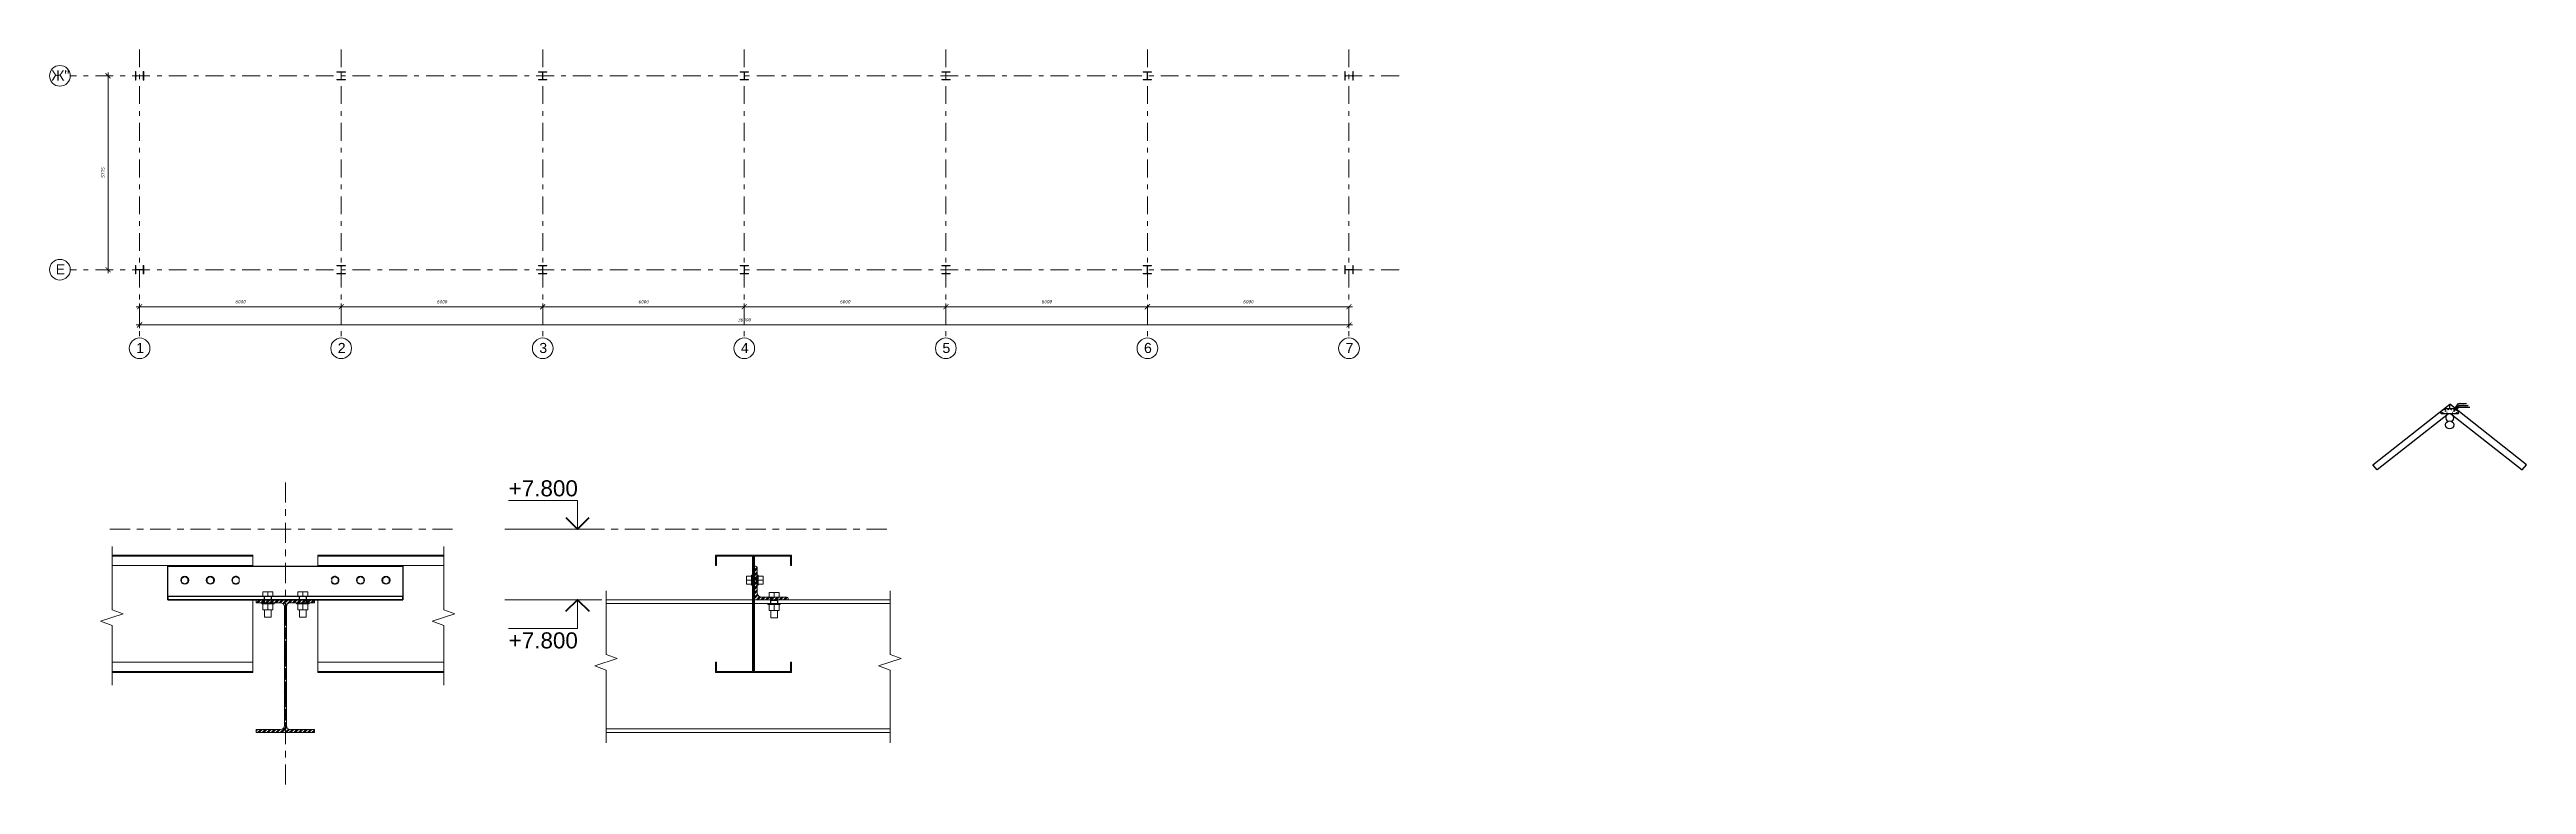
# Model space of a CAD drawing. Header units: millimetres. Extents: x -2648 to 2168491, y -277796 to 297800.
# Drawn here: x 10094 to 83824, y -22644 to -746 of the extents above; entities that cross this region are included whole.
import ezdxf
from ezdxf import colors
from ezdxf.entities.mleader import LeaderData, LeaderLine
from ezdxf.enums import TextEntityAlignment as Align
from ezdxf.math import Vec2, Vec3

# ---------------------------------------------------------------- set-up
doc = ezdxf.new("R2010")
doc.units = ezdxf.units.MM
for name, pattern in [('XKITLINE00', [0]), ('XKITLINE02', [4, 2, -2]), ('XKITLINE03', [6, 3, -1, 1, -1]), ('Штрихштриховая', [1093.611073, 529.166651, -211.666656, 141.111112, -211.666656])]:
    doc.linetypes.add(name, pattern=pattern)
doc.layers.get('0').update_dxf_attribs({"lineweight": 0})
doc.layers.get('Defpoints').update_dxf_attribs({"color": 252})
for name, color, linetype, lineweight in [('_0-(5)Anchors', 4, 'Continuous', 0), ('_0-Bolt', 1, 'Continuous', 0), ('Columns', 7, 'Continuous', 0), ('Dimension', 162, 'Continuous', 25), ('SD-Dim.+Lead.', 3, 'Continuous', 18), ('я_12', 1, 'Continuous', 20)]:
    doc.layers.add(name, color=color, linetype=linetype, lineweight=lineweight)
doc.layers.add('Axes', color=1, linetype='Continuous')
doc.layers.add('Grid', color=1, linetype='Continuous')
doc.styles.add('MARI 1', font='arial.ttf')
doc.styles.get("Standard").update_dxf_attribs({"font": 'arial.ttf'})
doc.styles.add('Лена', font='isocpeur.ttf', dxfattribs={"oblique": 10})
doc.dimstyles.new('S-100', dxfattribs={"dimscale": 100, "dimtxt": 1, "dimasz": 1.5, "dimexe": 1, "dimexo": 1, "dimgap": 1, "dimtad": 1, "dimdec": 0, "dimzin": 0, "dimdsep": 46, "dimtxsty": 'Лена', "dimblk": 'ARCHTICK', "dimcen": 2, "dimdle": 1, "dimclrd": 256, "dimclre": 256, "dimclrt": 256, "dimadec": 0, "dimazin": 0, "dimtfac": 1, "dimtdec": 0, "dimtmove": 1, "dimatfit": 2, "dimfxl": 1, "dimtolj": 1, "dimtzin": 0, "dimlwd": 20, "dimlwe": 20, "dimarcsym": 0})

msp = doc.modelspace()

# ---------------------------------------------------------------- texts
at = {"layer": 'Axes'}
for s, p in [('Ж"', (10416.5, -1670.7)), ('Е', (10416.5, -7445.7)), ('1', (12789.2, -9788.4)), ('2', (18789.2, -9788.4)), ('3', (24789.2, -9788.4)), ('4', (30789.2, -9788.4)), ('5', (36789.2, -9788.4)), ('6', (42789.2, -9788.4)), ('7', (48789.2, -9788.4))]:
    msp.add_text(s, height=300, dxfattribs=at).set_placement(p, align=Align.CENTER)
at = {"layer": 'Grid', "color": 7, "lineweight": 0, "style": 'MARI 1'}
for p in [(23760.7, -14058.4), (23760.7, -18588.9)]:
    msp.add_text('+7.800', height=477.75, dxfattribs=at).set_placement(p)

# ---------------------------------------------------------------- blocks, each defined once
blk = doc.blocks.new('*U249')
at = {"layer": 'я_12', "linetype": 'Штрихштриховая'}
blk.add_line((0, 8594), (0, 0), dxfattribs=at)
at = {"layer": 'я_12', "linetype": 'Continuous', "ltscale": 5}
blk.add_circle((0, -308), 308, dxfattribs=at)
blk = doc.blocks.new('*U250')
at = {"layer": 'я_12', "linetype": 'Штрихштриховая'}
blk.add_line((39554, 0), (0, 0), dxfattribs=at)
at = {"layer": 'я_12', "linetype": 'Continuous', "ltscale": 5}
blk.add_circle((-308, 0), 308, dxfattribs=at)
blk = doc.blocks.new('*U186')
at = {"layer": 'Columns', "lineweight": -2, "ltscale": 100}
h = blk.add_hatch(color=256, dxfattribs=at)
h.dxf.hatch_style = 1
h.paths.add_polyline_path([(0, 123), (-124.5, 123), (-124.5, 111), (-20, 111, -0.4142136), (-4, 95), (-4, -95, -0.4142136), (-20, -111), (-124.5, -111), (-124.5, -123), (0, -123)])
h.paths.add_polyline_path([(124.5, 123), (0, 123), (0, -123), (124.5, -123), (124.5, -111), (20, -111, -0.4142136), (4, -95), (4, 95, -0.4142136), (20, 111), (124.5, 111)])
at = {"lineweight": -2, "ltscale": 100}
for p, q in [((-124.5, 0), (-124.5, 0)), ((124.5, 0), (124.5, 0))]:
    blk.add_line(p, q, dxfattribs=at)
at = {"layer": 'Columns'}
for p, q in [((-124.5, 123), (124.5, 123)), ((-124.5, 111), (-124.5, 123)), ((-124.5, 111), (-20, 111)), ((-4, -95), (-4, 95)), ((0, -123), (0, 123)), ((4, -95), (4, 95)), ((20, 111), (124.5, 111)), ((124.5, 111), (124.5, 123)), ((-124.5, -111), (-20, -111)), ((-124.5, -123), (-124.5, -111)), ((-124.5, -123), (124.5, -123)), ((20, -111), (124.5, -111)), ((124.5, -123), (124.5, -111))]:
    blk.add_line(p, q, dxfattribs=at)
for centre, start, end in [((-20, 95), 0, 90), ((20, 95), 90, 180), ((-20, -95), 270, 0), ((20, -95), 180, 270)]:
    blk.add_arc(centre, 16, start, end, dxfattribs=at)
blk = doc.blocks.new('_ArchTick')
at = {"color": 0, "linetype": 'ByBlock', "const_width": 0.15}
blk.add_lwpolyline([(-0.5, -0.5), (0.5, 0.5)], dxfattribs=at)
blk = doc.blocks.new('*D248')
at = {"layer": 'Defpoints', "color": 0, "lineweight": -2, "ltscale": 100, "transparency": 16777216}
for p in [(18774, -8253), (18774, -8411), (12774, -9032)]:
    blk.add_point(p, dxfattribs=at)
at = {"layer": 'Dimension', "lineweight": 20, "ltscale": 100, "transparency": 16777216}
for p, q in [((12674, -8411), (18874, -8411)), ((12774, -8511), (12774, -8311)), ((18774, -8353), (18774, -8511))]:
    blk.add_line(p, q, dxfattribs=at)
at = {"layer": 'Dimension', "lineweight": 20, "ltscale": 100, "transparency": 16777216, "xscale": 150, "yscale": 150, "zscale": 150, "rotation": 180}
blk.add_blockref('_ArchTick', (12774, -8411), dxfattribs=at)
at = {"layer": 'Dimension', "lineweight": 20, "ltscale": 100, "transparency": 16777216, "xscale": 150, "yscale": 150, "zscale": 150}
blk.add_blockref('_ArchTick', (18774, -8411), dxfattribs=at)
at = {"layer": 'Dimension', "lineweight": -2, "ltscale": 100, "transparency": 16777216, "insert": (15774, -8261), "char_height": 100, "attachment_point": 5, "style": 'Лена'}
blk.add_mtext('\\A1;6000', dxfattribs=at)
blk = doc.blocks.new('*D251')
at = {"layer": 'Defpoints', "color": 0, "lineweight": -2, "ltscale": 100, "transparency": 16777216}
for p in [(24774, -8253), (24774, -8411), (18774, -9032)]:
    blk.add_point(p, dxfattribs=at)
at = {"layer": 'Dimension', "lineweight": 20, "ltscale": 100, "transparency": 16777216}
for p, q in [((18674, -8411), (24874, -8411)), ((18774, -8511), (18774, -8311)), ((24774, -8353), (24774, -8511))]:
    blk.add_line(p, q, dxfattribs=at)
at = {"layer": 'Dimension', "lineweight": 20, "ltscale": 100, "transparency": 16777216, "xscale": 150, "yscale": 150, "zscale": 150, "rotation": 180}
blk.add_blockref('_ArchTick', (18774, -8411), dxfattribs=at)
at = {"layer": 'Dimension', "lineweight": 20, "ltscale": 100, "transparency": 16777216, "xscale": 150, "yscale": 150, "zscale": 150}
blk.add_blockref('_ArchTick', (24774, -8411), dxfattribs=at)
at = {"layer": 'Dimension', "lineweight": -2, "ltscale": 100, "transparency": 16777216, "insert": (21774, -8261), "char_height": 100, "attachment_point": 5, "style": 'Лена'}
blk.add_mtext('\\A1;6000', dxfattribs=at)
blk = doc.blocks.new('*D252')
at = {"layer": 'Defpoints', "color": 0, "lineweight": -2, "ltscale": 100, "transparency": 16777216}
for p in [(30774, -8253), (30774, -8411), (24774, -9032)]:
    blk.add_point(p, dxfattribs=at)
at = {"layer": 'Dimension', "lineweight": 20, "ltscale": 100, "transparency": 16777216}
for p, q in [((24674, -8411), (30874, -8411)), ((24774, -8511), (24774, -8311)), ((30774, -8353), (30774, -8511))]:
    blk.add_line(p, q, dxfattribs=at)
at = {"layer": 'Dimension', "lineweight": 20, "ltscale": 100, "transparency": 16777216, "xscale": 150, "yscale": 150, "zscale": 150, "rotation": 180}
blk.add_blockref('_ArchTick', (24774, -8411), dxfattribs=at)
at = {"layer": 'Dimension', "lineweight": 20, "ltscale": 100, "transparency": 16777216, "xscale": 150, "yscale": 150, "zscale": 150}
blk.add_blockref('_ArchTick', (30774, -8411), dxfattribs=at)
at = {"layer": 'Dimension', "lineweight": -2, "ltscale": 100, "transparency": 16777216, "insert": (27774, -8261), "char_height": 100, "attachment_point": 5, "style": 'Лена'}
blk.add_mtext('\\A1;6000', dxfattribs=at)
blk = doc.blocks.new('*D253')
at = {"layer": 'Defpoints', "color": 0, "lineweight": -2, "ltscale": 100, "transparency": 16777216}
for p in [(36774, -8253), (36774, -8411), (30774, -9032)]:
    blk.add_point(p, dxfattribs=at)
at = {"layer": 'Dimension', "lineweight": 20, "ltscale": 100, "transparency": 16777216}
for p, q in [((30674, -8411), (36874, -8411)), ((30774, -8511), (30774, -8311)), ((36774, -8353), (36774, -8511))]:
    blk.add_line(p, q, dxfattribs=at)
at = {"layer": 'Dimension', "lineweight": 20, "ltscale": 100, "transparency": 16777216, "xscale": 150, "yscale": 150, "zscale": 150, "rotation": 180}
blk.add_blockref('_ArchTick', (30774, -8411), dxfattribs=at)
at = {"layer": 'Dimension', "lineweight": 20, "ltscale": 100, "transparency": 16777216, "xscale": 150, "yscale": 150, "zscale": 150}
blk.add_blockref('_ArchTick', (36774, -8411), dxfattribs=at)
at = {"layer": 'Dimension', "lineweight": -2, "ltscale": 100, "transparency": 16777216, "insert": (33774, -8261), "char_height": 100, "attachment_point": 5, "style": 'Лена'}
blk.add_mtext('\\A1;6000', dxfattribs=at)
blk = doc.blocks.new('*D254')
at = {"layer": 'Defpoints', "color": 0, "lineweight": -2, "ltscale": 100, "transparency": 16777216}
for p in [(42774, -8253), (42774, -8411), (36774, -9032)]:
    blk.add_point(p, dxfattribs=at)
at = {"layer": 'Dimension', "lineweight": 20, "ltscale": 100, "transparency": 16777216}
for p, q in [((36674, -8411), (42874, -8411)), ((36774, -8511), (36774, -8311)), ((42774, -8353), (42774, -8511))]:
    blk.add_line(p, q, dxfattribs=at)
at = {"layer": 'Dimension', "lineweight": 20, "ltscale": 100, "transparency": 16777216, "xscale": 150, "yscale": 150, "zscale": 150, "rotation": 180}
blk.add_blockref('_ArchTick', (36774, -8411), dxfattribs=at)
at = {"layer": 'Dimension', "lineweight": 20, "ltscale": 100, "transparency": 16777216, "xscale": 150, "yscale": 150, "zscale": 150}
blk.add_blockref('_ArchTick', (42774, -8411), dxfattribs=at)
at = {"layer": 'Dimension', "lineweight": -2, "ltscale": 100, "transparency": 16777216, "insert": (39774, -8261), "char_height": 100, "attachment_point": 5, "style": 'Лена'}
blk.add_mtext('\\A1;6000', dxfattribs=at)
blk = doc.blocks.new('*D255')
at = {"layer": 'Defpoints', "color": 0, "lineweight": -2, "ltscale": 100, "transparency": 16777216}
for p in [(12013, -1531), (11835, -7306), (12013, -7306)]:
    blk.add_point(p, dxfattribs=at)
at = {"layer": 'Dimension', "lineweight": 20, "ltscale": 100, "transparency": 16777216}
for p, q in [((11835, -1431), (11835, -7406)), ((11913, -1531), (11735, -1531)), ((11913, -7306), (11735, -7306))]:
    blk.add_line(p, q, dxfattribs=at)
at = {"layer": 'Dimension', "lineweight": 20, "ltscale": 100, "transparency": 16777216, "xscale": 150, "yscale": 150, "zscale": 150}
for p, rotation in [((11835, -1531), 90), ((11835, -7306), 270)]:
    blk.add_blockref('_ArchTick', p, dxfattribs=dict(at, rotation=rotation))
at = {"layer": 'Dimension', "lineweight": -2, "ltscale": 100, "transparency": 16777216, "insert": (11685, -4418), "char_height": 100, "attachment_point": 5, "rotation": 90, "style": 'Лена'}
blk.add_mtext('\\A1;5775', dxfattribs=at)
blk = doc.blocks.new('*D256')
at = {"layer": 'Defpoints', "color": 0, "lineweight": -2, "ltscale": 100, "transparency": 16777216}
for p in [(12774, -8311), (48774, -8311), (48774, -8951)]:
    blk.add_point(p, dxfattribs=at)
at = {"layer": 'Dimension', "lineweight": 20, "ltscale": 100, "transparency": 16777216}
for p, q in [((12674, -8951), (48874, -8951)), ((12774, -8851), (12774, -9051)), ((48774, -8851), (48774, -9051))]:
    blk.add_line(p, q, dxfattribs=at)
at = {"layer": 'Dimension', "lineweight": 20, "ltscale": 100, "transparency": 16777216, "xscale": 150, "yscale": 150, "zscale": 150, "rotation": 180}
blk.add_blockref('_ArchTick', (12774, -8951), dxfattribs=at)
at = {"layer": 'Dimension', "lineweight": 20, "ltscale": 100, "transparency": 16777216, "xscale": 150, "yscale": 150, "zscale": 150}
blk.add_blockref('_ArchTick', (48774, -8951), dxfattribs=at)
at = {"layer": 'Dimension', "lineweight": -2, "ltscale": 100, "transparency": 16777216, "insert": (30774, -8801), "char_height": 100, "attachment_point": 5, "style": 'Лена'}
blk.add_mtext('\\A1;36000', dxfattribs=at)
blk = doc.blocks.new('*D257')
at = {"layer": 'Defpoints', "color": 0, "lineweight": -2, "ltscale": 100, "transparency": 16777216}
for p in [(42774, -8253), (48774, -8311), (48774, -8411)]:
    blk.add_point(p, dxfattribs=at)
at = {"layer": 'Dimension', "lineweight": 20, "ltscale": 100, "transparency": 16777216}
for p, q in [((42674, -8411), (48874, -8411)), ((42774, -8353), (42774, -8511)), ((48774, -8411), (48774, -8511))]:
    blk.add_line(p, q, dxfattribs=at)
at = {"layer": 'Dimension', "lineweight": 20, "ltscale": 100, "transparency": 16777216, "xscale": 150, "yscale": 150, "zscale": 150, "rotation": 180}
blk.add_blockref('_ArchTick', (42774, -8411), dxfattribs=at)
at = {"layer": 'Dimension', "lineweight": 20, "ltscale": 100, "transparency": 16777216, "xscale": 150, "yscale": 150, "zscale": 150}
blk.add_blockref('_ArchTick', (48774, -8411), dxfattribs=at)
at = {"layer": 'Dimension', "lineweight": -2, "ltscale": 100, "transparency": 16777216, "insert": (45774, -8261), "char_height": 100, "attachment_point": 5, "style": 'Лена'}
blk.add_mtext('\\A1;6000', dxfattribs=at)
blk = doc.blocks.new('level')
at = {"color": 7, "lineweight": 0}
blk.add_line((320, 0), (-949, 0), dxfattribs=at)
blk.add_lwpolyline([(0, 0), (0, 378), (-901, 378)], dxfattribs=at)
at = {"color": 7, "lineweight": 40}
blk.add_lwpolyline([(-152, 152), (0, 0), (152, 152)], dxfattribs=at)
blk = doc.blocks.new('_None')

# ---------------------------------------------------------------- dimensions: what is measured, and where the dimension line sits
at = {"layer": 'Dimension', "color": 1, "lineweight": -2, "ltscale": 100}
dim = msp.add_linear_dim(base=(11835.3, -7305.9), p1=(12013.3, -1530.9), p2=(12013.3, -7305.9), angle=90, dimstyle='S-100', override={"dimtxsty": 'Лена', "dimatfit": 3, "dimfxlon": 1}, dxfattribs=at)
dim.commit()
dim.dimension.update_dxf_attribs({"geometry": '*D255', "text_midpoint": (11685.3, -4418.4)})
for base, p1, p2, picture, middle in [((18774.4, -8410.7), (12774.4, -9032.2), (18774.4, -8253.5), '*D248', (15774.4, -8260.7)), ((48774.4, -8951.5), (12774.4, -8310.7), (48774.4, -8310.7), '*D256', (30774.4, -8801.5)), ((24774.4, -8410.7), (18774.4, -9032.2), (24774.4, -8253.5), '*D251', (21774.4, -8260.7)), ((30774.4, -8410.7), (24774.4, -9032.2), (30774.4, -8253.5), '*D252', (27774.4, -8260.7)), ((36774.4, -8410.7), (30774.4, -9032.2), (36774.4, -8253.5), '*D253', (33774.4, -8260.7)), ((42774.4, -8410.7), (36774.4, -9032.2), (42774.4, -8253.5), '*D254', (39774.4, -8260.7)), ((48774.4, -8410.7), (42774.4, -8253.5), (48774.4, -8310.7), '*D257', (45774.4, -8260.7))]:
    dim = msp.add_linear_dim(base=base, p1=p1, p2=p2, dimstyle='S-100', override={"dimtxsty": 'Лена', "dimatfit": 3, "dimfxlon": 1}, dxfattribs=at)
    dim.commit()
    dim.dimension.update_dxf_attribs({"geometry": picture, "text_midpoint": middle})

# ---------------------------------------------------------------- hatches: boundary and pattern name
at = {"lineweight": -2, "ltscale": 100}
h = msp.add_hatch(dxfattribs=at)
h.set_pattern_fill('ANSI32', color=1, scale=10)
h.set_pattern_definition([(45, (-1331508.85, 107752.02), (-67.351921, 67.351921), []), (45, (-1331463.945, 107752.02), (-67.351921, 67.351921), [])])
h.paths.add_polyline_path([(32041.3, -17057.9), (31281.3, -17057.9, -0.4142136), (31161.3, -16937.9), (31161.3, -16177.9, 0.4142136), (31121.3, -16137.9), (31081.3, -16137.9), (31081.3, -17137.9), (32081.3, -17137.9), (32081.3, -17097.9, 0.4142136)])
h = msp.add_hatch(dxfattribs=at)
h.set_pattern_fill('ANSI32', color=253, scale=10)
h.set_pattern_definition([(45, (-1356540.09, 107752.02), (-67.351921, 67.351921), []), (45, (-1356495.19, 107752.02), (-67.351921, 67.351921), [])])
edge = h.paths.add_edge_path()
edge.add_line((17264.4, -21007.9), (17794.4, -21007.9))
edge.add_line((17794.4, -21007.9), (17984.4, -21007.9))
edge.add_line((17984.4, -21007.9), (17984.4, -21097.9))
edge.add_line((17984.4, -21097.9), (17794.4, -21097.9))
edge.add_line((17794.4, -21097.9), (16594.4, -21097.9))
edge.add_line((16594.4, -21097.9), (16244.4, -21097.9))
edge.add_line((16244.4, -21097.9), (16244.4, -21007.9))
edge.add_line((16244.4, -21007.9), (16594.4, -21007.9))
edge.add_line((16594.4, -21007.9), (16964.4, -21007.9))
edge.add_line((16964.4, -21007.9), (17010.3, -20998.7))
edge.add_arc((16964.4, -20887.9), 120, 292.5, 337.5)
edge.add_line((17075.2, -20933.8), (17084.4, -20887.9))
edge.add_line((17084.4, -20887.9), (17084.4, -17347.9))
edge.add_line((17084.4, -17347.9), (17075.2, -17301.9))
edge.add_arc((16964.4, -17347.9), 120, 22.5, 67.5)
edge.add_line((17010.3, -17237), (16964.4, -17227.9))
edge.add_line((16964.4, -17227.9), (16594.4, -17227.9))
edge.add_line((16594.4, -17227.9), (16244.4, -17227.9))
edge.add_line((16244.4, -17227.9), (16244.4, -17137.9))
edge.add_line((16244.4, -17137.9), (16624.4, -17137.9))
edge.add_line((16624.4, -17137.9), (17764.4, -17137.9))
edge.add_line((17764.4, -17137.9), (17984.4, -17137.9))
edge.add_line((17984.4, -17137.9), (17984.4, -17227.9))
edge.add_line((17984.4, -17227.9), (17794.4, -17227.9))
edge.add_line((17794.4, -17227.9), (17264.4, -17227.9))
edge.add_line((17264.4, -17227.9), (17218.4, -17237))
edge.add_arc((17264.4, -17347.9), 120, 112.5, 157.5)
edge.add_line((17153.5, -17301.9), (17144.4, -17347.9))
edge.add_line((17144.4, -17347.9), (17144.4, -20887.9))
edge.add_line((17144.4, -20887.9), (17153.5, -20933.8))
edge.add_arc((17264.4, -20887.9), 120, 202.5, 247.5)
edge.add_line((17218.4, -20998.7), (17264.4, -21007.9))

# ---------------------------------------------------------------- linework, layer by layer
msp.add_line((81538.9, -11440.4), (81538.9, -11313), dxfattribs=at)
at = {"color": 1, "linetype": 'XKITLINE03', "ltscale": 200}
msp.add_line((17114.4, -22643.7), (17114.4, -13557.5), dxfattribs=at)
at = {"color": 7, "linetype": 'XKITLINE03', "ltscale": 200}
for p, q in [((22089.9, -15037.9), (11708.6, -15037.9)), ((35016, -15037.9), (26537.1, -15037.9))]:
    msp.add_line(p, q, dxfattribs=at)
at = {"color": 1}
for p, q in [((31081.3, -17137.9), (31081.3, -16137.9)), ((31081.3, -16137.9), (31121.3, -16137.9)), ((31161.3, -16177.9), (31161.3, -16937.9)), ((31081.3, -17137.9), (32081.3, -17137.9)), ((32041.3, -17057.9), (31281.3, -17057.9)), ((32081.3, -17137.9), (32081.3, -17097.9))]:
    msp.add_line(p, q, dxfattribs=at)
at = {"color": 253, "lineweight": 0}
for p, q in [((16244.4, -17227.9), (16244.4, -17137.9)), ((16244.4, -17137.9), (16624.4, -17137.9)), ((16244.4, -17227.9), (16594.4, -17227.9)), ((16594.4, -17227.9), (16964.4, -17227.9)), ((16624.4, -17137.9), (17764.4, -17137.9)), ((17010.3, -17237), (16964.4, -17227.9)), ((17084.4, -17347.9), (17075.2, -17301.9)), ((17084.4, -17347.9), (17084.4, -20887.9)), ((17153.5, -17301.9), (17144.4, -17347.9)), ((17144.4, -17347.9), (17144.4, -20887.9)), ((17264.4, -17227.9), (17218.4, -17237)), ((17264.4, -17227.9), (17794.4, -17227.9)), ((17764.4, -17137.9), (17984.4, -17137.9)), ((17794.4, -17227.9), (17984.4, -17227.9)), ((17984.4, -17137.9), (17984.4, -17227.9)), ((32181.8, -17137.9), (26667.4, -17137.9)), ((29821.8, -17247.9), (26667.4, -17247.9)), ((35123, -17247.9), (29821.8, -17247.9)), ((35123, -17137.9), (32181.8, -17137.9)), ((16244.4, -21007.9), (16594.4, -21007.9)), ((16244.4, -21007.9), (16244.4, -21097.9)), ((16244.4, -21097.9), (16594.4, -21097.9)), ((16594.4, -21007.9), (16964.4, -21007.9)), ((16594.4, -21097.9), (17794.4, -21097.9)), ((16964.4, -21007.9), (17010.3, -20998.7)), ((17075.2, -20933.8), (17084.4, -20887.9)), ((17144.4, -20887.9), (17153.5, -20933.8)), ((17218.4, -20998.7), (17264.4, -21007.9)), ((17264.4, -21007.9), (17794.4, -21007.9)), ((17794.4, -21007.9), (17984.4, -21007.9)), ((17794.4, -21097.9), (17984.4, -21097.9)), ((17984.4, -21097.9), (17984.4, -21007.9)), ((35123, -20987.9), (26667.4, -20987.9)), ((35123, -21097.9), (26667.4, -21097.9))]:
    msp.add_line(p, q, dxfattribs=at)
at = {"lineweight": -2, "ltscale": 100}
for points in [[(81500.6, -11598), (79377.6, -13272.7), (79253.8, -13115.7), (81538.9, -11313)], [(81577.2, -11598), (83700.2, -13272.7), (83824.1, -13115.7), (81538.9, -11313)]]:
    msp.add_lwpolyline(points, dxfattribs=at)
msp.add_lwpolyline([(81390.4, -11440.4), (81687.3, -11440.4), (81788.9, -11519.2), (81788.9, -11598), (81288.9, -11598), (81288.9, -11519.2)], close=True, dxfattribs=at)
at = {"color": 5, "lineweight": 0}
for points in [[(11954, -15548.2), (11954, -17437.9), (12281.7, -17559.6), (11610, -17779), (11954, -17904.1), (11954, -19687.7)], [(21828.6, -15548.2), (21828.6, -17437.9), (22156.2, -17559.6), (21484.6, -17779), (21828.6, -17904.1), (21828.6, -19687.7)]]:
    msp.add_lwpolyline(points, dxfattribs=at)
at = {"color": 253, "lineweight": 0}
for points in [[(26667.4, -16878.2), (26667.4, -18767.9), (26995, -18889.6), (26323.4, -19109), (26667.4, -19234.1), (26667.4, -21404.4)], [(35114.8, -16878.2), (35114.8, -18767.9), (35442.5, -18889.6), (34770.8, -19109), (35114.8, -19234.1), (35114.8, -21404.4)]]:
    msp.add_lwpolyline(points, dxfattribs=at)
at = {"lineweight": -2, "ltscale": 100}
for centre, radius in [((81330.9, -11565.8), 3), ((81401.5, -11473.9), 3), ((81414.9, -11520.1), 7), ((81459.5, -11562.4), 3), ((81491.5, -11473.9), 3), ((81586.3, -11473.9), 3), ((81618.3, -11562.4), 3), ((81663, -11520.1), 7), ((81676.4, -11473.9), 3), ((81746.9, -11565.8), 3), ((81538.9, -11929.2), 120)]:
    msp.add_circle(centre, radius, dxfattribs=at)
msp.add_arc((81538.9, -11718), 120, 298.351278, 241.648722, dxfattribs=at)
at = {"color": 1}
for centre, radius, start, end in [((31121.3, -16177.9), 40, 0, 90), ((31281.3, -16937.9), 120, 180, 270), ((32041.3, -17097.9), 40, 0, 90)]:
    msp.add_arc(centre, radius, start, end, dxfattribs=at)
at = {"color": 253, "lineweight": 0}
for centre, start, end in [((16964.4, -17347.9), 22.5, 67.5), ((17264.4, -17347.9), 112.5, 157.5), ((16964.4, -20887.9), 292.5, 337.5), ((17264.4, -20887.9), 202.5, 247.5)]:
    msp.add_arc(centre, 120, start, end, dxfattribs=at)
at = {"layer": '_0-(5)Anchors', "color": 5, "lineweight": 0}
for p, q in [((11954, -15807.9), (16144.4, -15807.9)), ((11954, -15837.4), (16144.4, -15837.4)), ((11954, -16117.9), (16144.4, -16117.9)), ((16144.4, -15807.9), (16144.4, -16137.9)), ((18084.4, -15807.9), (18084.4, -16137.9)), ((18084.4, -15807.9), (21828.6, -15807.9)), ((18084.4, -15837.4), (21828.6, -15837.4)), ((18084.4, -16117.9), (21828.6, -16117.9)), ((29921.8, -15807.9), (29921.8, -16117.9)), ((31051.8, -15807.9), (29921.8, -15807.9)), ((31051.8, -15807.9), (29921.8, -15807.9)), ((29921.8, -16117.9), (29921.8, -15807.9)), ((29921.8, -15807.9), (31051.8, -15807.9)), ((29921.8, -16117.9), (29951.3, -16117.9)), ((29951.3, -16117.9), (29921.8, -16117.9)), ((29951.3, -16117.9), (29951.3, -15837.4)), ((29951.3, -15837.4), (31022.3, -15837.4)), ((31022.3, -15837.4), (29951.3, -15837.4)), ((29951.3, -15837.4), (29951.3, -16117.9)), ((31022.3, -15837.4), (31022.3, -19278.4)), ((31022.3, -19278.4), (31022.3, -15837.4)), ((31051.8, -15807.9), (31051.8, -19307.9)), ((32181.8, -15807.9), (31051.8, -15807.9)), ((31051.8, -19307.9), (31051.8, -15807.9)), ((31051.8, -19307.9), (31051.8, -15807.9)), ((31051.8, -15807.9), (32181.8, -15807.9)), ((32181.8, -15807.9), (31051.8, -15807.9)), ((31051.8, -15807.9), (31051.8, -19307.9)), ((31051.8, -15917.9), (31051.8, -19307.9)), ((31051.8, -19307.9), (31051.8, -15917.9)), ((31081.3, -19278.4), (31081.3, -15837.4)), ((31081.3, -15837.4), (32152.3, -15837.4)), ((32152.3, -15837.4), (31081.3, -15837.4)), ((31081.3, -15837.4), (31081.3, -19278.4)), ((32152.3, -15837.4), (32152.3, -16117.9)), ((32152.3, -16117.9), (32152.3, -15837.4)), ((32152.3, -16117.9), (32181.8, -16117.9)), ((32181.8, -16117.9), (32152.3, -16117.9)), ((32181.8, -16117.9), (32181.8, -15807.9)), ((32181.8, -15807.9), (32181.8, -16117.9)), ((16144.4, -17137.9), (16144.4, -18347.9)), ((18084.4, -17137.9), (18084.4, -18347.9)), ((16144.4, -18347.9), (16144.4, -19307.9)), ((18084.4, -18347.9), (18084.4, -19307.9)), ((11954, -18997.9), (16144.4, -18997.9)), ((18084.4, -18997.9), (21828.6, -18997.9)), ((29951.3, -18997.9), (29921.8, -18997.9)), ((29921.8, -18997.9), (29921.8, -19307.9)), ((29921.8, -19307.9), (29921.8, -18997.9)), ((29921.8, -18997.9), (29951.3, -18997.9)), ((29951.3, -19278.4), (29951.3, -18997.9)), ((29951.3, -18997.9), (29951.3, -19278.4)), ((32181.8, -18997.9), (32152.3, -18997.9)), ((32152.3, -18997.9), (32152.3, -19278.4)), ((32152.3, -19278.4), (32152.3, -18997.9)), ((32152.3, -18997.9), (32181.8, -18997.9)), ((32181.8, -19307.9), (32181.8, -18997.9)), ((32181.8, -18997.9), (32181.8, -19307.9)), ((11954, -19278.4), (16144.4, -19278.4)), ((16144.4, -19307.9), (11954, -19307.9)), ((18084.4, -19278.4), (21828.6, -19278.4)), ((21828.6, -19307.9), (18084.4, -19307.9)), ((29921.8, -19307.9), (31051.8, -19307.9)), ((31051.8, -19307.9), (29921.8, -19307.9)), ((31022.3, -19278.4), (29951.3, -19278.4)), ((29951.3, -19278.4), (31022.3, -19278.4)), ((31051.8, -19307.9), (32181.8, -19307.9)), ((32181.8, -19307.9), (31051.8, -19307.9)), ((32152.3, -19278.4), (31081.3, -19278.4)), ((31081.3, -19278.4), (32152.3, -19278.4))]:
    msp.add_line(p, q, dxfattribs=at)
at = {"layer": '_0-Bolt', "color": 6, "linetype": 'Continuous', "lineweight": 0}
for p, q in [((14024.4, -16503), (14119.4, -16448.2)), ((14024.4, -16612.7), (14024.4, -16503)), ((14119.4, -16667.6), (14024.4, -16612.7)), ((14119.4, -16448.2), (14214.4, -16503)), ((14214.4, -16612.7), (14119.4, -16667.6)), ((14214.4, -16503), (14214.4, -16612.7)), ((14784.4, -16503), (14879.4, -16448.2)), ((14784.4, -16612.7), (14784.4, -16503)), ((14879.4, -16667.6), (14784.4, -16612.7)), ((14879.4, -16448.2), (14974.4, -16503)), ((14974.4, -16612.7), (14879.4, -16667.6)), ((14974.4, -16503), (14974.4, -16612.7)), ((15544.4, -16503), (15639.4, -16448.2)), ((15544.4, -16612.7), (15544.4, -16503)), ((15639.4, -16667.6), (15544.4, -16612.7)), ((15639.4, -16448.2), (15734.4, -16503)), ((15734.4, -16612.7), (15639.4, -16667.6)), ((15734.4, -16503), (15734.4, -16612.7)), ((18589.4, -16448.2), (18494.4, -16503)), ((18494.4, -16503), (18494.4, -16612.7)), ((18494.4, -16612.7), (18589.4, -16667.6)), ((18684.4, -16503), (18589.4, -16448.2)), ((18589.4, -16667.6), (18684.4, -16612.7)), ((18684.4, -16612.7), (18684.4, -16503)), ((19349.4, -16448.2), (19254.4, -16503)), ((19254.4, -16503), (19254.4, -16612.7)), ((19254.4, -16612.7), (19349.4, -16667.6)), ((19444.4, -16503), (19349.4, -16448.2)), ((19349.4, -16667.6), (19444.4, -16612.7)), ((19444.4, -16612.7), (19444.4, -16503)), ((20109.4, -16448.2), (20014.4, -16503)), ((20014.4, -16503), (20014.4, -16612.7)), ((20014.4, -16612.7), (20109.4, -16667.6)), ((20204.4, -16503), (20109.4, -16448.2)), ((20109.4, -16667.6), (20204.4, -16612.7)), ((20204.4, -16612.7), (20204.4, -16503))]:
    msp.add_line(p, q, dxfattribs=at)
at = {"layer": '_0-Bolt', "color": 6, "lineweight": 0}
for p, q in [((16444.4, -16907.9), (16444.4, -17037.9)), ((16444.4, -16907.9), (16744.4, -16907.9)), ((16594.4, -16907.9), (16594.4, -17037.9)), ((16744.4, -17037.9), (16744.4, -16907.9)), ((17484.4, -17037.9), (17484.4, -16907.9)), ((17784.4, -16907.9), (17484.4, -16907.9)), ((17634.4, -16907.9), (17634.4, -17037.9)), ((17784.4, -16907.9), (17784.4, -17037.9)), ((31511.3, -16927.9), (31511.3, -17057.9)), ((31511.3, -16927.9), (31811.3, -16927.9)), ((31661.3, -16927.9), (31661.3, -17057.9)), ((31811.3, -17057.9), (31811.3, -16927.9)), ((16409.4, -17227.9), (16779.4, -17227.9)), ((16409.4, -17227.9), (16409.4, -17257.9)), ((16409.4, -17257.9), (16779.4, -17257.9)), ((16444.4, -17037.9), (16744.4, -17037.9)), ((16444.4, -17257.9), (16444.4, -17437.9)), ((16444.4, -17437.9), (16744.4, -17437.9)), ((16484.4, -17037.9), (16484.4, -17227.9)), ((16484.4, -17137.9), (16489.7, -17137.9)), ((16484.4, -17137.9), (16704.4, -17137.9)), ((16489.7, -17137.9), (16494.4, -17137.9)), ((16494.4, -17227.9), (16494.4, -17037.9)), ((16494.4, -17437.9), (16494.4, -17657.9)), ((16494.4, -17657.9), (16694.4, -17657.9)), ((16594.4, -17257.9), (16594.4, -17437.9)), ((16694.4, -17227.9), (16694.4, -17037.9)), ((16694.4, -17137.9), (16699, -17137.9)), ((16694.4, -17437.9), (16694.4, -17657.9)), ((16699, -17137.9), (16704.4, -17137.9)), ((16704.4, -17137.9), (16699, -17137.9)), ((16704.4, -17227.9), (16704.4, -17037.9)), ((16744.4, -17437.9), (16744.4, -17257.9)), ((16779.4, -17227.9), (16779.4, -17257.9)), ((17819.4, -17227.9), (17449.4, -17227.9)), ((17449.4, -17227.9), (17449.4, -17257.9)), ((17819.4, -17257.9), (17449.4, -17257.9)), ((17784.4, -17037.9), (17484.4, -17037.9)), ((17484.4, -17437.9), (17484.4, -17257.9)), ((17784.4, -17437.9), (17484.4, -17437.9)), ((17524.4, -17227.9), (17524.4, -17037.9)), ((17529.7, -17137.9), (17524.4, -17137.9)), ((17524.4, -17137.9), (17529.7, -17137.9)), ((17744.4, -17137.9), (17524.4, -17137.9)), ((17534.4, -17137.9), (17529.7, -17137.9)), ((17534.4, -17227.9), (17534.4, -17037.9)), ((17534.4, -17437.9), (17534.4, -17657.9)), ((17734.4, -17657.9), (17534.4, -17657.9)), ((17634.4, -17257.9), (17634.4, -17437.9)), ((17734.4, -17227.9), (17734.4, -17037.9)), ((17739, -17137.9), (17734.4, -17137.9)), ((17734.4, -17437.9), (17734.4, -17657.9)), ((17744.4, -17137.9), (17739, -17137.9)), ((17744.4, -17037.9), (17744.4, -17227.9)), ((17784.4, -17257.9), (17784.4, -17437.9)), ((17819.4, -17227.9), (17819.4, -17257.9)), ((31476.3, -17247.9), (31846.3, -17247.9)), ((31476.3, -17247.9), (31476.3, -17277.9)), ((31476.3, -17277.9), (31846.3, -17277.9)), ((31511.3, -17057.9), (31811.3, -17057.9)), ((31511.3, -17277.9), (31511.3, -17457.9)), ((31511.3, -17457.9), (31811.3, -17457.9)), ((31551.3, -17057.9), (31551.3, -17247.9)), ((31551.3, -17157.9), (31556.7, -17157.9)), ((31551.3, -17157.9), (31771.3, -17157.9)), ((31556.7, -17157.9), (31561.3, -17157.9)), ((31561.3, -17247.9), (31561.3, -17057.9)), ((31561.3, -17457.9), (31561.3, -17677.9)), ((31561.3, -17677.9), (31761.3, -17677.9)), ((31661.3, -17277.9), (31661.3, -17457.9)), ((31761.3, -17247.9), (31761.3, -17057.9)), ((31761.3, -17157.9), (31766, -17157.9)), ((31761.3, -17457.9), (31761.3, -17677.9)), ((31766, -17157.9), (31771.3, -17157.9)), ((31771.3, -17157.9), (31766, -17157.9)), ((31771.3, -17247.9), (31771.3, -17057.9)), ((31811.3, -17457.9), (31811.3, -17277.9)), ((31846.3, -17247.9), (31846.3, -17277.9))]:
    msp.add_line(p, q, dxfattribs=at)
at = {"layer": '_0-Bolt', "color": 6, "linetype": 'XKITLINE00', "lineweight": 0}
for p, q in [((30844.8, -16437.9), (30844.8, -16677.9)), ((30992.8, -16437.9), (30844.8, -16437.9)), ((30992.8, -16557.9), (30844.8, -16557.9)), ((30844.8, -16677.9), (30992.8, -16677.9)), ((30992.8, -16407.9), (30992.8, -16707.9)), ((31022.8, -16407.9), (30992.8, -16407.9)), ((31022.8, -16707.9), (30992.8, -16707.9)), ((31001.8, -16407.9), (31001.8, -16707.9)), ((31001.8, -16407.9), (31002.3, -16407.9)), ((31001.8, -16707.9), (31002.3, -16707.9)), ((31161.3, -16407.9), (31191.3, -16407.9)), ((31161.3, -16707.9), (31191.3, -16707.9)), ((31182.3, -16407.9), (31181.8, -16407.9)), ((31182.3, -16707.9), (31181.8, -16707.9)), ((31182.3, -16407.9), (31182.3, -16707.9)), ((31191.3, -16407.9), (31191.3, -16707.9)), ((31191.3, -16437.9), (31339.3, -16437.9)), ((31191.3, -16557.9), (31339.3, -16557.9)), ((31339.3, -16677.9), (31191.3, -16677.9)), ((31339.3, -16437.9), (31339.3, -16677.9))]:
    msp.add_line(p, q, dxfattribs=at)
at = {"layer": '_0-Bolt', "color": 6, "linetype": 'XKITLINE02', "lineweight": 0}
for p, q in [((31002.3, -16407.9), (31031.8, -16407.9)), ((31002.3, -16707.9), (31031.8, -16707.9)), ((31022.8, -16407.9), (31022.8, -16707.9)), ((31022.8, -16467.9), (31152.3, -16467.9)), ((31022.8, -16647.9), (31152.3, -16647.9)), ((31031.8, -16407.9), (31031.8, -16707.9)), ((31161.3, -16467.9), (31031.8, -16467.9)), ((31031.8, -16477.9), (31131.3, -16477.9)), ((31031.8, -16637.9), (31131.3, -16637.9)), ((31161.3, -16647.9), (31031.8, -16647.9)), ((31052.3, -16472.3), (31052.3, -16467.9)), ((31052.3, -16467.9), (31052.3, -16647.9)), ((31052.8, -16477.9), (31052.8, -16637.9)), ((31152.3, -16477.9), (31052.8, -16477.9)), ((31152.3, -16637.9), (31052.8, -16637.9)), ((31131.3, -16477.9), (31131.3, -16637.9)), ((31131.8, -16472.3), (31131.8, -16467.9)), ((31131.8, -16467.9), (31131.8, -16647.9)), ((31152.3, -16407.9), (31152.3, -16707.9)), ((31181.8, -16407.9), (31152.3, -16407.9)), ((31181.8, -16707.9), (31152.3, -16707.9)), ((31161.3, -16407.9), (31161.3, -16707.9))]:
    msp.add_line(p, q, dxfattribs=at)
at = {"layer": '_0-Bolt', "color": 6, "linetype": 'Continuous', "lineweight": 0}
for centre, start, end in [((14119.4, -16557.9), 90, 270), ((14119.4, -16557.9), 270, 90), ((14879.4, -16557.9), 90, 270), ((14879.4, -16557.9), 270, 90), ((15639.4, -16557.9), 18.74091, 341.25909), ((18589.4, -16557.9), 198.74091, 161.25909), ((19349.4, -16557.9), 90, 270), ((19349.4, -16557.9), 270, 90), ((20109.4, -16557.9), 90, 270), ((20109.4, -16557.9), 270, 90)]:
    msp.add_arc(centre, 120, start, end, dxfattribs=at)
at = {"layer": 'Dimension', "color": 1, "lineweight": -2, "ltscale": 100}
for points in [[(13614.4, -16137.9), (20614.4, -16137.9), (20614.4, -17137.9), (13614.4, -17137.9)], [(13614.4, -16137.9), (20614.4, -16137.9), (20614.4, -17137.9), (13614.4, -17137.9)], [(13614.4, -17137.9), (20614.4, -17137.9), (20614.4, -17037.9), (13614.4, -17037.9)]]:
    msp.add_lwpolyline(points, close=True, dxfattribs=at)

# ---------------------------------------------------------------- block references
at = {"layer": 'Axes', "lineweight": -2, "ltscale": 100}
for name, p in [('*U250', (10709.7, -1530.9)), ('*U249', (12774.4, -9340.6)), ('*U249', (18774.4, -9340.6)), ('*U249', (24774.4, -9340.6)), ('*U249', (30774.4, -9340.6)), ('*U249', (36774.4, -9340.6)), ('*U249', (42774.4, -9340.6)), ('*U249', (48774.4, -9340.6)), ('*U250', (10709.7, -7305.9))]:
    msp.add_blockref(name, p, dxfattribs=at)
at = {"layer": 'Columns', "lineweight": -2, "rotation": 90}
for p in [(12774.4, -1530.9), (48774.4, -1530.9), (12774.4, -7305.9), (48774.4, -7305.9)]:
    msp.add_blockref('*U186', p, dxfattribs=at)
at = {"layer": 'Columns', "lineweight": -2}
for p in [(18774.4, -1530.9), (24774.4, -1530.9), (30774.4, -1530.9), (36774.4, -1530.9), (42774.4, -1530.9), (18774.4, -7305.9), (24774.4, -7305.9), (30774.4, -7305.9), (36774.4, -7305.9), (42774.4, -7305.9)]:
    msp.add_blockref('*U186', p, dxfattribs=at)
at = {"layer": 'SD-Dim.+Lead.', "color": 7, "linetype": 'Continuous', "lineweight": 9, "xscale": 2.275, "yscale": 2.275, "zscale": 2.275}
msp.add_blockref('level', (25809.5, -15037.9), dxfattribs=at)
at = {"layer": 'SD-Dim.+Lead.', "color": 7, "linetype": 'Continuous', "lineweight": 9, "xscale": -2.275, "yscale": 2.275, "zscale": 2.275, "rotation": 180}
msp.add_blockref('level', (25809.5, -17137.9), dxfattribs=at)

msp.set_redraw_order([(e.dxf.handle, doc.entitydb.next_handle()) for e in msp.query("TEXT MTEXT ATTDEF DIMENSION ARC_DIMENSION")])  # texts and dimensions are drawn at this point

# ---------------------------------------------------------------- leaders
at = {"lineweight": -2, "ltscale": 100}
ml = msp.add_multileader_mtext('Standard', dxfattribs=at)
ml.set_content('Шпилька d=14мм - 2шт.', color=256, style='Лена')
ml.set_leader_properties()
ml.set_arrow_properties(name='NONE')
ml.build(insert=Vec2(0, 0))
ml.multileader.update_dxf_attribs({"text_left_attachment_type": 6, "text_right_attachment_type": 6})
ctx = ml.context
ctx.base_point, ctx.char_height, ctx.plane_origin = Vec3(81823.8, -11404), 20, Vec3(81703.2, -11553.5)
ctx.left_attachment, ctx.right_attachment = 6, 6
notes = []
notes.append((ctx, [(0, (1, 1, 0), (81815.8, -11404), (1, 0), 8, [(0, [(81667.1, -11514.5)], 0, [])])]))
ctx.mtext.insert, ctx.mtext.flow_direction = Vec3(81825.8, -11380), 5
ml = msp.add_multileader_mtext('Standard', dxfattribs=at)
ml.set_content('Гвозди d=4мм - 8шт.', color=256, style='Лена')
ml.set_leader_properties()
ml.set_arrow_properties(name='NONE')
ml.build(insert=Vec2(0, 0))
ml.multileader.update_dxf_attribs({"text_left_attachment_type": 6, "text_right_attachment_type": 6})
ctx = ml.context
ctx.base_point, ctx.char_height, ctx.plane_origin = Vec3(81815.8, -11347.4), 20, Vec3(81695.3, -11496.9)
ctx.left_attachment, ctx.right_attachment = 6, 6
notes.append((ctx, [(0, (1, 1, 0), (81807.8, -11347.4), (1, 0), 8, [(0, [(81678.9, -11472.2)], 0, [])])]))
ctx.mtext.insert, ctx.mtext.flow_direction = Vec3(81817.8, -11323.4), 5
ml = msp.add_multileader_mtext('Standard', dxfattribs=at)
ml.set_content('Накладка 50х150', color=256, style='Лена')
ml.set_leader_properties()
ml.set_arrow_properties(name='NONE')
ml.build(insert=Vec2(0, 0))
ml.multileader.update_dxf_attribs({"text_left_attachment_type": 6, "text_right_attachment_type": 6})
ctx = ml.context
ctx.base_point, ctx.char_height, ctx.plane_origin = Vec3(81807.9, -11290.9), 20, Vec3(81687.3, -11440.4)
ctx.left_attachment, ctx.right_attachment = 6, 6
notes.append((ctx, [(0, (1, 1, 0), (81799.9, -11290.9), (1, 0), 8, [(0, [(81687.3, -11440.4)], 0, [])])]))
ctx.mtext.insert, ctx.mtext.flow_direction = Vec3(81809.9, -11266.9), 5
for ctx, leaders in notes:
    for number, flags, end, landing, length, lines in leaders:
        leader = LeaderData()
        leader.index, (leader.has_last_leader_line, leader.has_dogleg_vector, leader.attachment_direction) = number, flags
        leader.last_leader_point, leader.dogleg_vector, leader.dogleg_length = Vec3(end), Vec3(landing), length
        for number, points, colour, breaks in lines:
            line = LeaderLine()
            line.index, line.vertices, line.color, line.breaks = number, Vec3.list(points), colors.encode_raw_color(colour), breaks
            leader.lines.append(line)
        ctx.leaders.append(leader)

doc.saveas('drawing.dxf')
